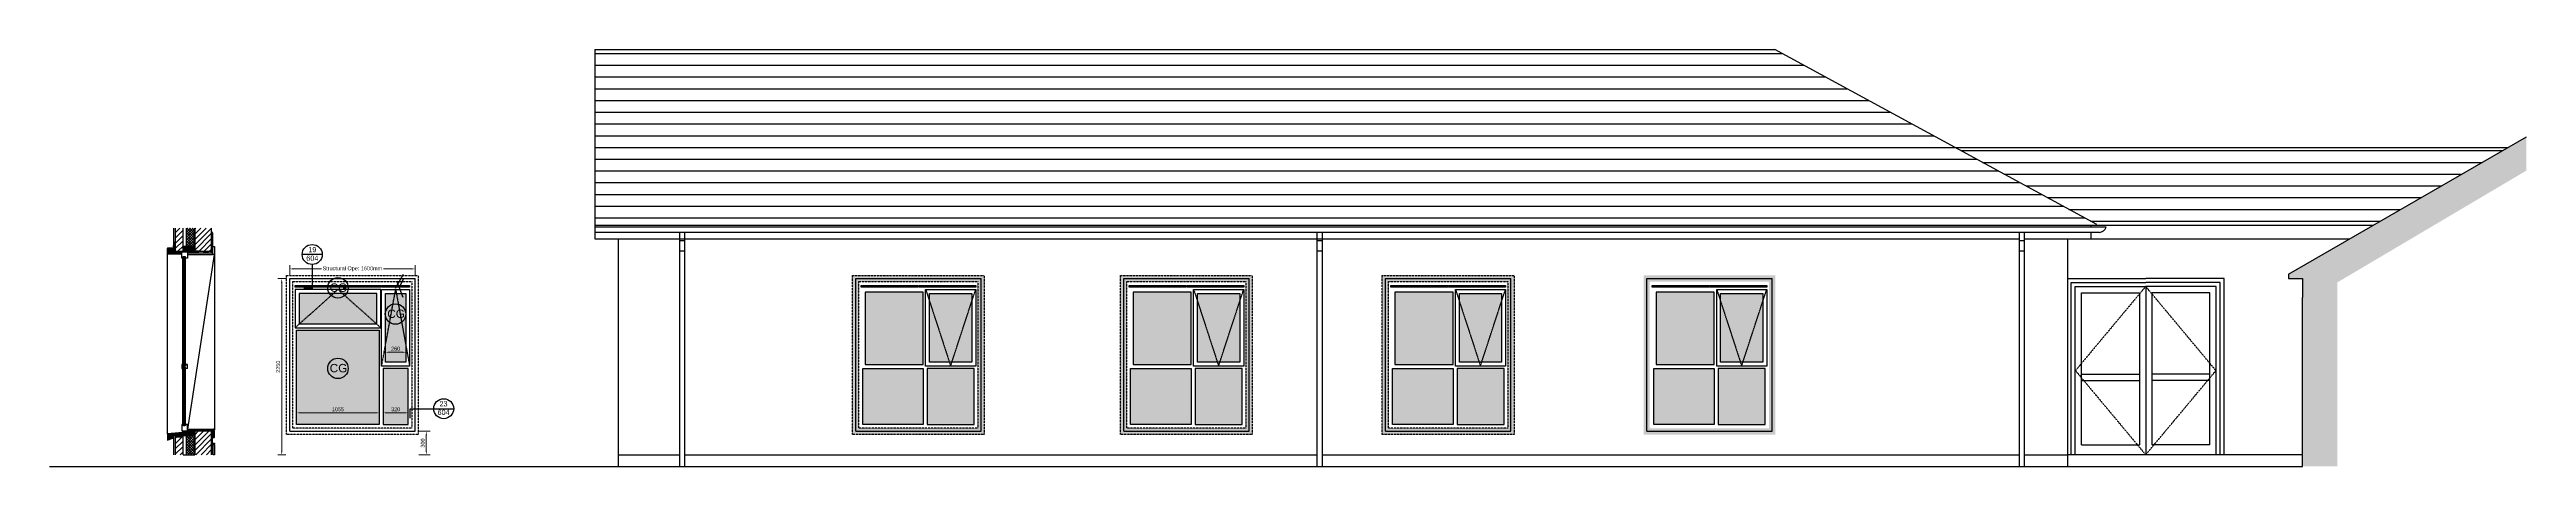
# Model space of a CAD drawing. Header units: inches. Extents: x -48459 to 205009, y 10398 to 54474.
# Drawn here: x 50008 to 81630, y 47824 to 53151 of the extents above; entities that cross this region are included whole.
import ezdxf

# ---------------------------------------------------------------- set-up
doc = ezdxf.new("R2010")
doc.units = ezdxf.units.IN
doc.header["$MEASUREMENT"] = 0
for name, pattern in [('14-08 - Household Unit Master X-ref$0$DASHED2', [9.525, 6.35, -3.175]), ('DASHED', [19.05, 12.7, -6.35]), ('HIDDEN', [4.5, 1.5, -1.5, 1.5])]:
    doc.linetypes.add(name, pattern=pattern)
doc.layers.add('.', color=80, linetype='Continuous', lineweight=18)
for name, color, linetype in [('14-08 - Household Unit Master X-ref$0$AR-ELEV-3', 5, 'Continuous'), ('AR- ROOM NAMES', 3, 'Continuous'), ('AR-backround', 9, 'Continuous'), ('AR-DIM', 8, 'Continuous'), ('AR-DOOR-HATCH', 9, 'Continuous'), ('AR-ELEV-4', 8, 'Continuous'), ('AR-HIDDEN-OVER', 8, 'DASHED'), ('AR-INSUL-RIGID-4', 8, 'Continuous'), ('AR-NEW-WALL', 2, 'Continuous'), ('AR-RAILING', 8, 'Continuous'), ('AR-ROOF-LINE', 8, 'Continuous'), ('AR-RWP', 8, 'Continuous'), ('AR-SECTION', 5, 'Continuous'), ('AR-TEXT-DOORS', 8, 'Continuous'), ('AR-Timber', 5, 'Continuous'), ('AR-WALL-EXLF-2', 2, 'Continuous'), ('AR-Win', 5, 'Continuous'), ('AR-WIND-SILL', 8, 'Continuous'), ('DIMS', 9, 'Continuous'), ('MS-DIM', 8, 'Continuous'), ('QSS ELEVATION 2', 2, 'Continuous'), ('QSS ELEVATION 3', 4, 'Continuous'), ('QSS ELEVATION 4', 8, 'Continuous'), ('QSS MASONRY', 3, 'Continuous')]:
    doc.layers.add(name, color=color, linetype=linetype)
doc.layers.get('AR-DIM').off()
doc.styles.add('Arial', font='arial.ttf')
doc.styles.add('MS_1.200_6.0mm', font='arial.ttf', dxfattribs={"height": 1200})
doc.styles.add('PS_2.5mm', font='arial.ttf', dxfattribs={"height": 2.5})
doc.dimstyles.new('MS_1.20_2.5mm', dxfattribs={"dimtxt": 50, "dimasz": 50, "dimexe": 50, "dimexo": 50, "dimgap": 20, "dimtad": 1, "dimtoh": 1, "dimdec": 0, "dimdsep": 46, "dimtxsty": 'Arial', "dimcen": 50, "dimclrd": 256, "dimclre": 256, "dimclrt": 4, "dimadec": 0, "dimazin": 0, "dimtfac": 1, "dimtdec": 0, "dimtix": 1, "dimtmove": 2, "dimatfit": 2, "dimfxl": 1, "dimlwd": 18, "dimlwe": 18, "dimarcsym": 0})
pattern_1 = [(135, (-168355.75, -14519.145), (-16.8379802, -16.8379802), []), (225, (-168355.75, -14519.145), (16.8379802, -16.8379802), [])]
pattern_2 = [(225, (-168355.75, -14519.145), (33.67596, -33.67596), [])]
pattern_3 = [(45, (-168355.75, -14519.145), (-8.9802561, 8.9802561), []), (135, (-168355.75, -14519.145), (-8.9802561, -8.9802561), [])]

# ---------------------------------------------------------------- blocks, each defined once
blk = doc.blocks.new('*D335')
at = {"layer": 'Defpoints', "color": 0, "transparency": 16777216}
for p in [(53074, 50224), (52972, 47974), (53074, 47974)]:
    blk.add_point(p, dxfattribs=at)
at = {"layer": 'MS-DIM', "lineweight": 18, "transparency": 16777216}
for p, q in [((53024, 50224), (52922, 50224)), ((52972, 50174), (52972, 48024)), ((53024, 47974), (52922, 47974))]:
    blk.add_line(p, q, dxfattribs=at)
at = {"layer": 'MS-DIM', "transparency": 16777216}
for points in [[(52964, 50174), (52981, 50174), (52972, 50224)], [(52964, 48024), (52981, 48024), (52972, 47974)]]:
    blk.add_solid(points, dxfattribs=at)
at = {"layer": 'MS-DIM', "color": 4, "transparency": 16777216, "insert": (52927, 49099), "char_height": 50, "attachment_point": 5, "rotation": 90, "style": 'Arial'}
blk.add_mtext('2250', dxfattribs=at)
blk = doc.blocks.new('*D336')
at = {"layer": 'Defpoints', "color": 0, "transparency": 16777216}
for p in [(54674, 50348), (53074, 50224), (54674, 50224)]:
    blk.add_point(p, dxfattribs=at)
at = {"layer": 'MS-DIM', "lineweight": 18, "transparency": 16777216}
for p, q in [((53074, 50274), (53074, 50398)), ((53124, 50348), (53478, 50348)), ((54624, 50348), (54271, 50348)), ((54674, 50274), (54674, 50398))]:
    blk.add_line(p, q, dxfattribs=at)
at = {"layer": 'MS-DIM', "transparency": 16777216}
for points in [[(53124, 50357), (53124, 50340), (53074, 50348)], [(54624, 50357), (54624, 50340), (54674, 50348)]]:
    blk.add_solid(points, dxfattribs=at)
at = {"layer": 'MS-DIM', "color": 4, "transparency": 16777216, "insert": (53874, 50348), "char_height": 50, "attachment_point": 5, "style": 'Arial'}
blk.add_mtext('Structural Ope: 1600mm', dxfattribs=at)
blk = doc.blocks.new('*D339')
at = {"layer": 'Defpoints', "color": 0, "transparency": 16777216}
for p in [(54674, 48274), (54674, 47974), (54818, 47974)]:
    blk.add_point(p, dxfattribs=at)
at = {"layer": 'MS-DIM', "lineweight": 18, "transparency": 16777216}
for p, q in [((54724, 48274), (54868, 48274)), ((54818, 48224), (54818, 48024)), ((54724, 47974), (54868, 47974))]:
    blk.add_line(p, q, dxfattribs=at)
at = {"layer": 'MS-DIM', "transparency": 16777216}
for points in [[(54810, 48224), (54826, 48224), (54818, 48274)], [(54810, 48024), (54826, 48024), (54818, 47974)]]:
    blk.add_solid(points, dxfattribs=at)
at = {"layer": 'MS-DIM', "color": 4, "transparency": 16777216, "insert": (54773, 48124), "char_height": 50, "attachment_point": 5, "rotation": 90, "style": 'Arial'}
blk.add_mtext('300', dxfattribs=at)
blk = doc.blocks.new('*D341')
at = {"layer": 'Defpoints', "color": 0, "transparency": 16777216}
for p in [(53163, 48624), (53163, 48510), (54218, 48624)]:
    blk.add_point(p, dxfattribs=at)
at = {"layer": 'MS-DIM', "lineweight": 18, "transparency": 16777216}
for p, q in [((53163, 48574), (53163, 48460)), ((54168, 48510), (53213, 48510)), ((54218, 48574), (54218, 48460))]:
    blk.add_line(p, q, dxfattribs=at)
at = {"layer": 'MS-DIM', "transparency": 16777216}
for points in [[(53213, 48518), (53213, 48501), (53163, 48510)], [(54168, 48518), (54168, 48501), (54218, 48510)]]:
    blk.add_solid(points, dxfattribs=at)
at = {"layer": 'MS-DIM', "color": 4, "transparency": 16777216, "insert": (53690, 48555), "char_height": 50, "attachment_point": 5, "style": 'Arial'}
blk.add_mtext('1055', dxfattribs=at)
blk = doc.blocks.new('*D342')
at = {"layer": 'Defpoints', "color": 0, "transparency": 16777216}
for p in [(54297, 49398), (54557, 49398), (54297, 49284)]:
    blk.add_point(p, dxfattribs=at)
at = {"layer": 'MS-DIM', "lineweight": 18, "transparency": 16777216}
for p, q in [((54297, 49348), (54297, 49234)), ((54557, 49348), (54557, 49234)), ((54507, 49284), (54347, 49284))]:
    blk.add_line(p, q, dxfattribs=at)
at = {"layer": 'MS-DIM', "transparency": 16777216}
for points in [[(54347, 49292), (54347, 49275), (54297, 49284)], [(54507, 49292), (54507, 49275), (54557, 49284)]]:
    blk.add_solid(points, dxfattribs=at)
at = {"layer": 'MS-DIM', "color": 4, "transparency": 16777216, "insert": (54427, 49329), "char_height": 50, "attachment_point": 5, "style": 'Arial'}
blk.add_mtext('260', dxfattribs=at)
blk = doc.blocks.new('*D343')
at = {"layer": 'Defpoints', "color": 0, "transparency": 16777216}
for p in [(54267, 48624), (54267, 48510), (54587, 48624)]:
    blk.add_point(p, dxfattribs=at)
at = {"layer": 'MS-DIM', "lineweight": 18, "transparency": 16777216}
for p, q in [((54267, 48574), (54267, 48460)), ((54537, 48510), (54317, 48510)), ((54587, 48574), (54587, 48460))]:
    blk.add_line(p, q, dxfattribs=at)
at = {"layer": 'MS-DIM', "transparency": 16777216}
for points in [[(54317, 48518), (54317, 48501), (54267, 48510)], [(54537, 48518), (54537, 48501), (54587, 48510)]]:
    blk.add_solid(points, dxfattribs=at)
at = {"layer": 'MS-DIM', "color": 4, "transparency": 16777216, "insert": (54427, 48555), "char_height": 50, "attachment_point": 5, "style": 'Arial'}
blk.add_mtext('320', dxfattribs=at)
blk = doc.blocks.new('A$C1839074C')
at = {"linetype": 'Continuous'}
for p, q in [((37, -10), (37, -11)), ((37, -10), (100, -10)), ((37, -11), (67, -11)), ((67, -11), (68, -12)), ((68, -12), (69, -11)), ((69, -11), (71, -12)), ((71, -12), (72, -11)), ((72, -11), (74, -12)), ((74, -12), (75, -11)), ((75, -11), (76, -12)), ((76, -12), (78, -11)), ((78, -11), (79, -12)), ((79, -12), (81, -11)), ((81, -11), (82, -12)), ((81, -25), (81, -24)), ((85, -26), (81, -24)), ((85, -28), (81, -25)), ((82, -12), (84, -11)), ((84, -11), (85, -12)), ((85, -12), (86, -11)), ((98, -26), (85, -26)), ((100, -28), (85, -28)), ((86, -11), (88, -12)), ((88, -12), (89, -11)), ((89, -11), (91, -12)), ((91, -12), (92, -11)), ((92, -11), (93, -12)), ((93, -12), (95, -11)), ((95, -11), (98, -11)), ((98, -11), (98, -26)), ((100, -10), (100, -28))]:
    blk.add_line(p, q, dxfattribs=at)
blk = doc.blocks.new('A$Caa643124')
at = {"layer": '.', "true_color": 0xff0000, "transparency": 33554559}
h = blk.add_hatch(color=1, dxfattribs=at)
h.dxf.hatch_style = 1
h.paths.add_polyline_path([(1682, 2033), (0, 2033), (0, 0), (1682, 0)])
h.paths.add_polyline_path([(80, 1953), (1602, 1953), (1602, 80), (80, 80)], flags=16)
at = {"layer": 'AR-DOOR-HATCH'}
h = blk.add_hatch(color=254, dxfattribs=at)
h.paths.add_polyline_path([(904, 130), (130, 130), (130, 845), (904, 845)])
h.paths.add_polyline_path([(1554, 845), (954, 845), (954, 130), (1554, 130)])
h.paths.add_polyline_path([(1523, 1803), (984, 1803), (984, 925), (1523, 925)])
h.paths.add_polyline_path([(904, 1820), (160, 1820), (160, 895), (904, 895)])
at = {"color": 252, "linetype": '14-08 - Household Unit Master X-ref$0$DASHED2', "ltscale": 0.5}
for points in [[(1683, 0), (0, 0), (0, 2033), (1683, 2033)], [(1602, 80), (80, 80), (80, 1953), (1602, 1953)]]:
    blk.add_lwpolyline(points, close=True, dxfattribs=at)
at = {"layer": 'AR-HIDDEN-OVER', "linetype": 'HIDDEN'}
blk.add_lwpolyline([(934, 1853), (1253, 875), (1573, 1853)], dxfattribs=at)
at = {"layer": 'QSS ELEVATION 2', "color": 4}
for p, q in [((42, 42), (42, 1992)), ((42, 1992), (1641, 1992)), ((1641, 42), (1641, 1992)), ((42, 42), (1641, 42))]:
    blk.add_line(p, q, dxfattribs=at)
at = {"layer": 'QSS ELEVATION 4'}
for points in [[(110, 1903), (836, 1903), (836, 1883), (110, 1883)], [(846, 1903), (1573, 1903), (1573, 1883), (846, 1883)], [(904, 1820), (160, 1820), (160, 895), (904, 895)], [(904, 1820), (160, 1820), (160, 895), (904, 895)], [(1573, 875), (934, 875), (934, 1853), (1573, 1853)], [(1523, 925), (984, 925), (984, 1803), (1523, 1803)], [(904, 130), (130, 130), (130, 845), (904, 845)], [(1554, 845), (954, 845), (954, 130), (1554, 130)]]:
    blk.add_lwpolyline(points, close=True, dxfattribs=at)
blk = doc.blocks.new('A$C0193daba')
at = {"layer": '.', "true_color": 0xffff00, "transparency": 33554559}
h = blk.add_hatch(color=2, dxfattribs=at)
h.dxf.hatch_style = 1
h.paths.add_polyline_path([(1682, 2033), (0, 2033), (0, 0), (1682, 0)])
h.paths.add_polyline_path([(80, 1953), (1602, 1953), (1602, 80), (80, 80)], flags=16)
at = {"layer": 'AR-DOOR-HATCH'}
h = blk.add_hatch(color=254, dxfattribs=at)
h.paths.add_polyline_path([(904, 130), (130, 130), (130, 845), (904, 845)])
h.paths.add_polyline_path([(1554, 845), (954, 845), (954, 130), (1554, 130)])
h.paths.add_polyline_path([(1523, 1803), (984, 1803), (984, 925), (1523, 925)])
h.paths.add_polyline_path([(904, 1820), (160, 1820), (160, 895), (904, 895)])
at = {"color": 252, "linetype": '14-08 - Household Unit Master X-ref$0$DASHED2', "ltscale": 0.5}
for points in [[(1683, 0), (0, 0), (0, 2033), (1683, 2033)], [(1602, 80), (80, 80), (80, 1953), (1602, 1953)]]:
    blk.add_lwpolyline(points, close=True, dxfattribs=at)
at = {"layer": 'AR-HIDDEN-OVER', "linetype": 'HIDDEN'}
blk.add_lwpolyline([(934, 1853), (1253, 875), (1573, 1853)], dxfattribs=at)
at = {"layer": 'QSS ELEVATION 2', "color": 4}
for p, q in [((42, 42), (42, 1992)), ((42, 1992), (1641, 1992)), ((1641, 42), (1641, 1992)), ((42, 42), (1641, 42))]:
    blk.add_line(p, q, dxfattribs=at)
at = {"layer": 'QSS ELEVATION 4'}
for points in [[(110, 1903), (836, 1903), (836, 1883), (110, 1883)], [(846, 1903), (1573, 1903), (1573, 1883), (846, 1883)], [(904, 1820), (160, 1820), (160, 895), (904, 895)], [(904, 1820), (160, 1820), (160, 895), (904, 895)], [(1573, 875), (934, 875), (934, 1853), (1573, 1853)], [(1523, 925), (984, 925), (984, 1803), (1523, 1803)], [(904, 130), (130, 130), (130, 845), (904, 845)], [(1554, 845), (954, 845), (954, 130), (1554, 130)]]:
    blk.add_lwpolyline(points, close=True, dxfattribs=at)
blk = doc.blocks.new('A$C84c2942f')
at = {"layer": '.', "true_color": 0x0000ff, "transparency": 33554559}
h = blk.add_hatch(color=5, dxfattribs=at)
h.dxf.hatch_style = 1
h.paths.add_polyline_path([(1682, 2033), (0, 2033), (0, 0), (1682, 0)])
h.paths.add_polyline_path([(80, 1953), (1602, 1953), (1602, 80), (80, 80)], flags=16)
at = {"layer": 'AR-DOOR-HATCH'}
h = blk.add_hatch(color=254, dxfattribs=at)
h.paths.add_polyline_path([(904, 130), (130, 130), (130, 845), (904, 845)])
h.paths.add_polyline_path([(1554, 845), (954, 845), (954, 130), (1554, 130)])
h.paths.add_polyline_path([(1523, 1803), (984, 1803), (984, 925), (1523, 925)])
h.paths.add_polyline_path([(904, 1820), (160, 1820), (160, 895), (904, 895)])
at = {"color": 252, "linetype": '14-08 - Household Unit Master X-ref$0$DASHED2', "ltscale": 0.5}
for points in [[(1683, 0), (0, 0), (0, 2033), (1683, 2033)], [(1602, 80), (80, 80), (80, 1953), (1602, 1953)]]:
    blk.add_lwpolyline(points, close=True, dxfattribs=at)
at = {"layer": 'AR-HIDDEN-OVER', "linetype": 'HIDDEN'}
blk.add_lwpolyline([(934, 1853), (1253, 875), (1573, 1853)], dxfattribs=at)
at = {"layer": 'QSS ELEVATION 2', "color": 4}
for p, q in [((42, 42), (42, 1992)), ((42, 1992), (1641, 1992)), ((1641, 42), (1641, 1992)), ((42, 42), (1641, 42))]:
    blk.add_line(p, q, dxfattribs=at)
at = {"layer": 'QSS ELEVATION 4'}
for points in [[(110, 1903), (836, 1903), (836, 1883), (110, 1883)], [(846, 1903), (1573, 1903), (1573, 1883), (846, 1883)], [(904, 1820), (160, 1820), (160, 895), (904, 895)], [(904, 1820), (160, 1820), (160, 895), (904, 895)], [(1573, 875), (934, 875), (934, 1853), (1573, 1853)], [(1523, 925), (984, 925), (984, 1803), (1523, 1803)], [(904, 130), (130, 130), (130, 845), (904, 845)], [(1554, 845), (954, 845), (954, 130), (1554, 130)]]:
    blk.add_lwpolyline(points, close=True, dxfattribs=at)
blk = doc.blocks.new('GREEN OUTLINE WINDOW')
at = {"layer": '.', "true_color": 0x00ff00, "transparency": 33554559}
h = blk.add_hatch(color=3, dxfattribs=at)
h.dxf.hatch_style = 1
h.paths.add_polyline_path([(1682, 2033), (0, 2033), (0, 0), (1682, 0)])
h.paths.add_polyline_path([(80, 1953), (1602, 1953), (1602, 80), (80, 80)], flags=16)
at = {"layer": 'AR-DOOR-HATCH'}
h = blk.add_hatch(color=254, dxfattribs=at)
h.paths.add_polyline_path([(904, 130), (130, 130), (130, 845), (904, 845)])
h.paths.add_polyline_path([(1554, 845), (954, 845), (954, 130), (1554, 130)])
h.paths.add_polyline_path([(1523, 1803), (984, 1803), (984, 925), (1523, 925)])
h.paths.add_polyline_path([(904, 1820), (160, 1820), (160, 895), (904, 895)])
at = {"color": 252, "linetype": '14-08 - Household Unit Master X-ref$0$DASHED2', "ltscale": 0.5}
for points in [[(1683, 0), (0, 0), (0, 2033), (1683, 2033)], [(1602, 80), (80, 80), (80, 1953), (1602, 1953)]]:
    blk.add_lwpolyline(points, close=True, dxfattribs=at)
at = {"layer": 'AR-HIDDEN-OVER', "linetype": 'HIDDEN'}
blk.add_lwpolyline([(934, 1853), (1253, 875), (1573, 1853)], dxfattribs=at)
at = {"layer": 'QSS ELEVATION 2', "color": 4}
for p, q in [((42, 42), (42, 1992)), ((42, 1992), (1641, 1992)), ((1641, 42), (1641, 1992)), ((42, 42), (1641, 42))]:
    blk.add_line(p, q, dxfattribs=at)
at = {"layer": 'QSS ELEVATION 4'}
for points in [[(110, 1903), (836, 1903), (836, 1883), (110, 1883)], [(846, 1903), (1573, 1903), (1573, 1883), (846, 1883)], [(904, 1820), (160, 1820), (160, 895), (904, 895)], [(904, 1820), (160, 1820), (160, 895), (904, 895)], [(1573, 875), (934, 875), (934, 1853), (1573, 1853)], [(1523, 925), (984, 925), (984, 1803), (1523, 1803)], [(904, 130), (130, 130), (130, 845), (904, 845)], [(1554, 845), (954, 845), (954, 130), (1554, 130)]]:
    blk.add_lwpolyline(points, close=True, dxfattribs=at)

msp = doc.modelspace()

# ---------------------------------------------------------------- hatches: boundary and pattern name
at = {"layer": '.', "transparency": 33554559}
h = msp.add_hatch(dxfattribs=at)
h.set_pattern_fill('ANSI36', color=254, scale=300, angle=90)
h.paths.add_polyline_path([(81629.7, 51604.6), (81629.7, 52036.7), (78591.7, 50282.7), (78591.7, 50224.2), (78768.9, 50224.2), (78768.9, 49984.2), (78768.9, 49984.2), (78768.9, 47824.2), (79213.3, 47824.2), (79213.3, 50174.3)])
at = {"layer": 'AR-backround', "transparency": 33554687}
h = msp.add_hatch(dxfattribs=at)
h.set_pattern_fill('ANSI31', color=256, scale=1200, angle=135)
h.set_pattern_definition([(180, (39884.3, -57491.39), (-1e-14, -150), [])])
h.paths.add_polyline_path([(74334.3, 51900.3), (76161, 50904.9), (79669.4, 50904.9), (81393.6, 51900.3)])
at = {"layer": 'AR-DOOR-HATCH'}
h = msp.add_hatch(dxfattribs=at)
h.set_pattern_fill('ANSI31', color=252, scale=15, angle=180)
h.set_pattern_definition(pattern_2)
h.paths.add_polyline_path([(52077.8, 50868.3), (51862.8, 50868.3), (51862.8, 50574.2), (52077.8, 50574.2)])
h.paths.add_polyline_path([(51712.8, 50868.3), (51612.8, 50868.3), (51612.8, 50690.7), (51612.8, 50690.7), (51612.8, 50624.7), (51612.8, 50574.2), (51712.8, 50574.2)])
h = msp.add_hatch(color=254, dxfattribs=at)
h.paths.add_polyline_path([(54217.9, 48362.7), (53162.9, 48362.7), (53162.9, 49566.5), (54217.9, 49566.5)])
h.paths.add_polyline_path([(54586.6, 49077.2), (54267.9, 49077.2), (54267.9, 48362.7), (54586.6, 48362.7)])
h.paths.add_polyline_path([(54555.6, 50035.7), (54297.9, 50035.7), (54297.9, 49157.2), (54555.6, 49157.2)])
h.paths.add_polyline_path([(54187.9, 50035.7), (53192.9, 50035.7), (53192.9, 49646.5), (54187.9, 49646.5)])
h = msp.add_hatch(dxfattribs=at)
h.set_pattern_fill('ANSI31', color=252, scale=15, angle=180)
h.set_pattern_definition(pattern_2)
h.paths.add_polyline_path([(52077.8, 48274.2), (51862.8, 48274.2), (51862.8, 47974.2), (52077.8, 47974.2)])
h.paths.add_polyline_path([(51712.8, 48199.2), (51612.8, 48199.2), (51612.8, 47974.2), (51712.8, 47974.2)])
at = {"layer": 'AR-ELEV-4'}
h = msp.add_hatch(dxfattribs=at)
h.set_pattern_fill('ANSI31', color=9, scale=1200, angle=135, style=0)
h.paths.add_polyline_path([(56968.9, 50904.9), (76097.4, 50904.9), (76097.4, 50929.1), (76115.4, 50929.1), (76116.2, 50930.7), (72036.2, 53150.9), (56968.9, 53150.9)])
at = {"layer": 'AR-INSUL-RIGID-4'}
h = msp.add_hatch(dxfattribs=at)
h.set_pattern_fill('ANSI37', color=256, scale=4, angle=360, style=0)
h.set_pattern_definition(pattern_3)
h.paths.add_polyline_path([(51688, 50572.6), (51611.8, 50572.6), (51611.6, 50618), (51517.8, 50614), (51514.8, 50610.7), (51514.8, 50537.3), (51688, 50537.3)])
h = msp.add_hatch(dxfattribs=at)
h.set_pattern_fill('ANSI37', color=256, scale=4, angle=360, style=0)
h.set_pattern_definition(pattern_3)
h.paths.add_polyline_path([(51719.8, 50632.2), (51719.8, 50574.2), (51850.8, 50574.2), (51850.8, 50632.2)])
h = msp.add_hatch(dxfattribs=at)
h.set_pattern_fill('ANSI37', color=256, scale=7.5, angle=90, style=0)
h.set_pattern_definition(pattern_1)
h.paths.add_polyline_path([(51861.3, 50868.3), (51751.3, 50868.3), (51751.3, 50634.2), (51861.3, 50634.2)])
h = msp.add_hatch(dxfattribs=at)
h.set_pattern_fill('ANSI37', color=256, scale=4, angle=360, style=0)
h.set_pattern_definition(pattern_3)
h.paths.add_polyline_path([(51588.6, 48215.9), (51588.6, 48224.6), (51520.1, 48224.6), (51520.1, 48171), (51524.4, 48173), (51584.9, 48188.4, 0.3431968), (51588.6, 48193.2)])
h.paths.add_polyline_path([(51708.8, 48255.1), (51516.3, 48239.2), (51516.3, 48226.6), (51518.1, 48226.6), (51708.8, 48226.6)])
h = msp.add_hatch(dxfattribs=at)
h.set_pattern_fill('ANSI37', color=256, scale=4, angle=360, style=0)
h.set_pattern_definition(pattern_3)
h.paths.add_polyline_path([(51719.8, 48218.3), (51719.8, 48276.3), (51850.8, 48276.3), (51850.8, 48218.3)])
h = msp.add_hatch(dxfattribs=at)
h.set_pattern_fill('ANSI37', color=256, scale=7.5, angle=90, style=0)
h.set_pattern_definition(pattern_1)
h.paths.add_polyline_path([(51861.3, 48210.7), (51751.3, 48210.7), (51751.3, 47974.2), (51861.3, 47974.2)])

# ---------------------------------------------------------------- linework, layer by layer
at = {"color": 252, "linetype": '14-08 - Household Unit Master X-ref$0$DASHED2', "ltscale": 0.5}
for points in [[(54715.6, 48232.7), (53032.9, 48232.7), (53032.9, 50265.7), (54715.6, 50265.7)], [(54635.3, 48312.9), (53113.1, 48312.9), (53113.1, 50185.5), (54635.3, 50185.5)]]:
    msp.add_lwpolyline(points, close=True, dxfattribs=at)
at = {"linetype": '14-08 - Household Unit Master X-ref$0$DASHED2'}
for points in [[(53142.9, 49596.5), (53690.4, 50085.7), (54237.9, 49596.5)], [(54247.9, 49107.2), (54426.7, 50085.7), (54605.6, 49107.2)]]:
    msp.add_lwpolyline(points, dxfattribs=at)
at = {"layer": '14-08 - Household Unit Master X-ref$0$AR-ELEV-3', "linetype": 'Continuous', "ltscale": 10}
for points in [[(51711.9, 50567.3), (51770.3, 50567.3), (51770.3, 50555.8), (51770.3, 50555.8), (51770.3, 50523.3), (51770.3, 50485.8), (51742, 50485.8), (51742, 50501.5), (51709, 50501.5), (51709, 50485.8), (51696.2, 50485.8), (51696.2, 50523.3), (51696.2, 50567.3), (51711.9, 50567.3)], [(51770.3, 49077.2), (51770.3, 49077.2), (51770.3, 49077.2), (51770.3, 49077.2), (51770.3, 49077.2), (51770.3, 49127.2), (51742, 49127.2), (51742, 49111.5), (51709, 49111.5), (51709, 49127.2), (51696.2, 49127.2), (51696.2, 49077.2), (51696.2, 49077.2), (51708.9, 49077.2)], [(51770.3, 49077.2), (51742, 49077.2), (51742, 49092.9), (51709, 49092.9), (51709, 49077.2), (51696.2, 49077.2)], [(51708.9, 48280.3), (51770.3, 48280.3), (51770.3, 48291.7), (51770.3, 48291.7), (51770.3, 48324.2), (51770.3, 48361.7), (51742, 48361.7), (51742, 48346), (51709, 48346), (51709, 48361.7), (51696.2, 48361.7), (51696.2, 48324.2), (51696.2, 48280.3), (51708.9, 48280.3)]]:
    msp.add_lwpolyline(points, dxfattribs=at)
at = {"layer": 'AR- ROOM NAMES', "linetype": 'Continuous', "ltscale": 10}
msp.add_line((51712.8, 47974.2), (51862.8, 47974.2), dxfattribs=at)
at = {"layer": 'AR-backround'}
for p, q in [((76068.9, 50904.9), (79669.4, 50904.9)), ((76068.9, 50733.3), (79369.4, 50733.3))]:
    msp.add_line(p, q, dxfattribs=at)
at = {"layer": 'AR-backround', "color": 254, "true_color": 0xcccccc}
for p, q in [((75768.9, 50224.2), (76768.9, 50224.2)), ((75818.9, 50174.2), (76768.9, 50174.2)), ((75818.9, 47974.2), (75818.9, 50174.2)), ((75868.9, 50124.2), (76768.9, 50124.2)), ((75868.9, 47974.2), (75868.9, 50124.2)), ((75948.9, 50044.2), (76688.9, 50044.2)), ((75948.9, 48099.2), (75948.9, 50044.2)), ((76688.9, 50044.2), (76688.9, 48099.2)), ((77768.9, 50224.2), (76768.9, 50224.2)), ((77718.9, 50174.2), (76768.9, 50174.2)), ((76768.9, 50124.2), (76768.9, 47974.2)), ((77668.9, 50124.2), (76768.9, 50124.2)), ((76768.9, 50124.2), (76768.9, 47974.2)), ((77588.9, 50044.2), (76848.9, 50044.2)), ((76848.9, 50044.2), (76848.9, 48099.2)), ((77588.9, 48099.2), (77588.9, 50044.2)), ((77668.9, 47974.2), (77668.9, 50124.2)), ((77718.9, 47974.2), (77718.9, 50174.2)), ((77768.9, 47974.2), (77768.9, 50224.2)), ((75948.9, 49004.2), (76685.7, 49004.2)), ((75948.9, 48924.2), (76685.7, 48924.2)), ((77588.9, 49004.2), (76852, 49004.2)), ((77588.9, 48924.2), (76852, 48924.2)), ((75948.9, 48099.2), (76688.9, 48099.2)), ((77588.9, 48099.2), (76848.9, 48099.2))]:
    msp.add_line(p, q, dxfattribs=at)
at = {"layer": 'AR-backround'}
msp.add_lwpolyline([(74334.3, 51900.3), (81393.6, 51900.3)], dxfattribs=at)
at = {"layer": 'AR-backround', "color": 254, "linetype": 'HIDDEN', "true_color": 0xcccccc}
msp.add_lwpolyline([(76768.9, 50124.2), (75872, 49049.2), (76768.9, 47974.2), (77665.7, 49049.2), (76768.9, 50124.2)], dxfattribs=at)
at = {"layer": 'AR-INSUL-RIGID-4'}
for p, q in [((51513, 50540.5), (51513, 50610.7)), ((51514.8, 50540.5), (51514.8, 50610.7)), ((51518, 50615.7), (51606, 50619.7)), ((51518, 50613.9), (51606, 50617.9)), ((51611, 50624.7), (51611, 50690.7)), ((51611, 50690.7), (51612.8, 50690.7)), ((51612.8, 50624.7), (51612.8, 50690.7)), ((51852.8, 50634.2), (51717.8, 50634.2)), ((51717.8, 50634.2), (51717.8, 50574.2)), ((51850.8, 50632.2), (51719.8, 50632.2)), ((51719.8, 50632.2), (51719.8, 50574.2)), ((51850.8, 50574.2), (51850.8, 50632.2)), ((51852.8, 50574.2), (51852.8, 50634.2)), ((52077.8, 50636.2), (52089.8, 50611.2)), ((52077.8, 50611.2), (52089.8, 50636.2)), ((51684.8, 50537.3), (51518, 50537.3)), ((51684.8, 50535.5), (51518, 50535.5)), ((51688, 50565.6), (51688, 50540.5)), ((51689.8, 50565.6), (51689.8, 50540.5)), ((51714.7, 50572.4), (51694.8, 50572.4)), ((51714.7, 50570.6), (51694.8, 50570.6)), ((51714.7, 50570.6), (51714.7, 50572.4)), ((51866.5, 50555), (51904.5, 50567)), ((51866.5, 50567), (51904.5, 50555)), ((51979.7, 50555), (52029.7, 50571)), ((51979.7, 50571), (52029.7, 50555)), ((52077.8, 50581.2), (52089.8, 50556.2)), ((52077.8, 50556.2), (52089.8, 50581.2)), ((51852.8, 48216.3), (51717.8, 48216.3)), ((51850.8, 48218.3), (51719.8, 48218.3)), ((51850.8, 48276.3), (51850.8, 48218.3)), ((51852.8, 48276.3), (51852.8, 48216.3))]:
    msp.add_line(p, q, dxfattribs=at)
for points in [[(51910.3, 50574.2), (51717.8, 50574.2), (51717.8, 50570.7), (51910.3, 50570.7)], [(51717.8, 50499.8), (51733.8, 50499.8), (51733.8, 50496.1), (51732.3, 50497.6), (51719.3, 50497.6), (51717.8, 50496.1)], [(51717.8, 49113.2), (51733.8, 49113.2), (51733.8, 49117), (51732.3, 49115.5), (51719.3, 49115.5), (51717.8, 49117)], [(51717.8, 49091.2), (51733.8, 49091.2), (51733.8, 49087.5), (51732.3, 49089), (51719.3, 49089), (51717.8, 49087.5)], [(51717.8, 48347.7), (51733.8, 48347.7), (51733.8, 48351.4), (51732.3, 48349.9), (51719.3, 48349.9), (51717.8, 48351.4)], [(51910.3, 48276.3), (51717.8, 48276.3), (51717.8, 48279.8), (51910.3, 48279.8)]]:
    msp.add_lwpolyline(points, close=True, dxfattribs=at)
for centre, radius, start, end in [((51518, 50610.7), 5, 90, 180), ((51518, 50610.7), 3.2, 90, 180), ((51544.1, 50625.2), 50.5, 353.04181, 6.83629), ((51606, 50624.7), 5, 270, 0), ((51606, 50624.7), 6.8, 270, 0), ((51518, 50540.5), 5, 180, 270), ((51518, 50540.5), 3.2, 180, 270), ((51684.8, 50540.5), 5, 270, 0), ((51684.8, 50540.5), 3.2, 270, 0), ((51694.8, 50565.6), 6.8, 90, 180), ((51694.8, 50565.6), 5, 90, 180)]:
    msp.add_arc(centre, radius, start, end, dxfattribs=at)
at = {"layer": 'AR-NEW-WALL'}
for p, q in [((57268.9, 50733.3), (57268.9, 47824.2)), ((75768.9, 50733.3), (75768.9, 47824.2))]:
    msp.add_line(p, q, dxfattribs=at)
at = {"layer": 'AR-RAILING'}
msp.add_line((78768.9, 47974.2), (75768.9, 47974.2), dxfattribs=at)
msp.add_lwpolyline([(78591.7, 50282.7), (78591.7, 50224.2), (78768.9, 50224.2), (78768.9, 49984.2)], dxfattribs=at)
at = {"layer": 'AR-ROOF-LINE'}
for p, q in [((56968.9, 53150.9), (72036.2, 53150.9)), ((56968.9, 53150.9), (56968.9, 50733.3)), ((76146.1, 50914.4), (72036.2, 53150.9)), ((56968.9, 50904.9), (76068.9, 50904.9)), ((56968.9, 50733.3), (75153.6, 50733.3)), ((75218.6, 50733.3), (76068.9, 50733.3)), ((76068.9, 50904.9), (76068.9, 50883.2)), ((76068.9, 50814.5), (76068.9, 50733.3)), ((50008.1, 47824.2), (78768.9, 47824.2)), ((57268.9, 47974.2), (58050.3, 47974.2)), ((58115.3, 47974.2), (66188.2, 47974.2)), ((66253.2, 47974.2), (75153.6, 47974.2)), ((75218.6, 47974.2), (75768.9, 47974.2))]:
    msp.add_line(p, q, dxfattribs=at)
at = {"layer": 'AR-RWP'}
for p, q in [((76263.7, 50883.2), (56968.9, 50883.2)), ((76177.1, 50814.5), (56968.9, 50814.5)), ((58050.3, 50814.5), (58050.3, 47824.2)), ((58050.3, 50712.1), (58115.3, 50712.1)), ((58115.3, 50814.5), (58115.3, 47824.2)), ((66188.2, 50814.5), (66188.2, 47824.2)), ((66188.2, 50712.1), (66253.2, 50712.1)), ((66253.2, 50814.5), (66253.2, 47824.2)), ((75153.6, 50814.5), (75153.6, 47824.2)), ((75153.6, 50712.1), (75218.6, 50712.1)), ((75218.6, 50814.5), (75218.6, 47824.2)), ((58050.3, 50578.4), (58115.3, 50578.4)), ((66188.2, 50578.4), (66253.2, 50578.4)), ((75153.6, 50578.4), (75218.6, 50578.4))]:
    msp.add_line(p, q, dxfattribs=at)
msp.add_arc((76174.6, 50906.6), 92.2, 271.56987, 345.30681, dxfattribs=at)
at = {"layer": 'AR-SECTION'}
for p, q in [((78591.7, 50282.7), (81629.7, 52036.7)), ((78768.9, 47824.2), (78768.9, 49984.2))]:
    msp.add_line(p, q, dxfattribs=at)
at = {"layer": 'AR-TEXT-DOORS'}
for centre in [(53690.4, 50106.1), (54425.3, 49771.5), (53690.4, 49077.2)]:
    msp.add_circle(centre, 130.5, dxfattribs=at)
at = {"layer": 'AR-Timber', "color": 8}
for p, q in [((52077.8, 48082), (52093.6, 48057)), ((52077.8, 48057), (52093.6, 48082)), ((52077.8, 48012.2), (52093.6, 47987.2)), ((52077.8, 47987.2), (52093.6, 48012.2))]:
    msp.add_line(p, q, dxfattribs=at)
at = {"layer": 'AR-Timber', "color": 4}
for points in [[(52077.8, 50636.2), (52089.8, 50636.2), (52089.8, 50611.2), (52077.8, 50611.2)], [(52077.8, 50581.2), (52089.8, 50581.2), (52089.8, 50556.2), (52077.8, 50556.2)]]:
    msp.add_lwpolyline(points, close=True, dxfattribs=at)
at = {"layer": 'AR-WALL-EXLF-2'}
for points in [[(51612.8, 50868.3), (51612.8, 50574.2), (51712.8, 50574.2), (51712.8, 50868.3)], [(51862.8, 50868.3), (51862.8, 50574.2), (52077.8, 50574.2), (52077.8, 50868.3)], [(51712.8, 47974.2), (51712.8, 48199.2), (51612.8, 48199.2), (51612.8, 47974.2)], [(52077.8, 47974.2), (52077.8, 48274.2), (51862.8, 48274.2), (51862.8, 47974.2)]]:
    msp.add_lwpolyline(points, dxfattribs=at)
at = {"layer": 'AR-Win', "color": 8}
msp.add_lwpolyline([(51593.4, 47974.2), (51593.3, 48216.1)], dxfattribs=at)
at = {"layer": 'MS-DIM'}
for centre in [(53361.6, 50532.2), (55040, 48562.7)]:
    msp.add_circle(centre, 127.8, dxfattribs=at)
at = {"layer": 'QSS ELEVATION 2', "color": 4}
for p, q in [((53074.4, 48274.2), (53074.4, 50224.2)), ((53074.4, 50224.2), (54674.1, 50224.2)), ((54674.1, 48274.2), (54674.1, 50224.2)), ((53074.4, 48274.2), (54674.1, 48274.2))]:
    msp.add_line(p, q, dxfattribs=at)
at = {"layer": 'QSS ELEVATION 3'}
for points in [[(53489.4, 50532.2), (53233.7, 50532.2)], [(53361.6, 50404.3), (53361.6, 50099.6), (53252.6, 50099.6)], [(54612.5, 48442), (54612.5, 48562.7), (55167.8, 48562.7)]]:
    msp.add_lwpolyline(points, dxfattribs=at)
at = {"layer": 'QSS ELEVATION 4'}
for p, q in [((51593, 50642.5), (51592.9, 50868.3)), ((54523.8, 50276.7), (54421.5, 50099.5)), ((54523.8, 49983.4), (54442.9, 50193.3)), ((54523.8, 50212.3), (54483.3, 50142.3)), ((51524.4, 48173), (51584.9, 48188.4)), ((51524.4, 48173), (51524.9, 48171.1)), ((51524.9, 48171.1), (51585.4, 48186.5)), ((51588.6, 48193.2), (51588.6, 48215.9)), ((51590.6, 48193.2, 0), (51590.6, 48215.9, 0)), ((51687.5, 48220.9), (51593.6, 48220.9)), ((51687.5, 48218.9), (51593.6, 48218.9)), ((51612.8, 48201.1), (51712.8, 48217.1)), ((51612.8, 48217.1), (51712.8, 48201.1)), ((51687.5, 48220.9), (51687.5, 48218.9)), ((51717.8, 48216.3), (51717.8, 48276.3)), ((51719.8, 48218.3), (51719.8, 48276.3))]:
    msp.add_line(p, q, dxfattribs=at)
at = {"layer": 'QSS ELEVATION 4', "color": 4}
for p, q in [((51771.4, 50554.2), (52089.8, 50554.2)), ((51771.4, 50554.2), (51771.4, 50532.2)), ((51771.4, 50532.2), (52089.8, 50532.2)), ((52089.8, 50554.2), (52089.8, 50532.2)), ((51774.4, 48302.3), (52101.8, 48302.3)), ((51774.4, 48302.3), (51774.4, 48280.3)), ((52105.8, 48280.3), (51774.4, 48280.3)), ((52105.8, 48280.3), (52113.6, 48288))]:
    msp.add_line(p, q, dxfattribs=at)
at = {"layer": 'QSS ELEVATION 4'}
for points in [[(51751.3, 50868.3), (51751.3, 50634.2), (51861.3, 50634.2), (51861.3, 50868.3)], [(51513.3, 48242.4), (51513, 50540.5)], [(51774.4, 48302.3), (52113.8, 50532.2)], [(52113.8, 50532.2), (52113.6, 48288)], [(51710.8, 48224.6), (51710.8, 48258.9), (51708.8, 48258.9), (51708.8, 48226.6), (51518.1, 48226.6), (51518.1, 48171), (51520.1, 48171), (51520.1, 48224.6), (51710.8, 48224.6)], [(51861.3, 47974.2), (51861.3, 48210.7), (51751.3, 48210.7), (51751.3, 47974.2)], [(51774.4, 48302.3), (51770.3, 48302.3)]]:
    msp.add_lwpolyline(points, dxfattribs=at)
at = {"layer": 'QSS ELEVATION 4', "color": 4}
for points in [[(52113.8, 50636.2), (52113.8, 50532.2), (52091.8, 50532.2), (52091.8, 50636.2)], [(51866.5, 50567), (51904.5, 50567), (51904.5, 50555), (51866.5, 50555)], [(51979.7, 50571), (52029.7, 50571), (52029.7, 50555), (51979.7, 50555)], [(51612.8, 48201.1), (51712.8, 48201.1), (51712.8, 48217.1), (51612.8, 48217.1)], [(52077.8, 48082), (52077.8, 48057), (52093.6, 48057), (52093.6, 48082)], [(52095.6, 47974), (52095.6, 48124), (52115.6, 48124), (52115.6, 48109), (52109.6, 48109), (52109.6, 48097), (52115.6, 48097), (52115.6, 47974)], [(52077.8, 48012.2), (52077.8, 47987.2), (52093.6, 47987.2), (52093.6, 48012.2)]]:
    msp.add_lwpolyline(points, close=True, dxfattribs=at)
for points in [[(51717.8, 50499.8), (51711.8, 50499.8)], [(51711.8, 49113.2), (51711.8, 50499.8)], [(51717.8, 50499.8), (51717.8, 49113.2)], [(51739.8, 50499.8), (51733.8, 50499.8)], [(51733.8, 49113.2), (51733.8, 50499.8)], [(51739.8, 50499.8), (51739.8, 49113.2)], [(51717.8, 49113.2), (51711.8, 49113.2)], [(51717.8, 49091.2), (51717.8, 48347.7), (51711.8, 48347.7), (51711.8, 49091.2)], [(51717.8, 49091.2), (51711.8, 49091.2)], [(51739.8, 49113.2), (51733.8, 49113.2)], [(51739.8, 49091.2), (51739.8, 48347.7), (51733.8, 48347.7), (51733.8, 49091.2)], [(51739.8, 49091.2), (51733.8, 49091.2)], [(51513.3, 48242.4), (51513.3, 48162.4), (51545.7, 48172), (51543.9, 48174.3), (51516.3, 48167.3), (51516.3, 48239.2), (51708.8, 48255.1), (51708.8, 48272), (51705.4, 48272), (51705.4, 48272), (51705.8, 48259.1), (51705.8, 48257.9), (51513.3, 48242.4)], [(52113.6, 48270), (52105.6, 48278), (52091.6, 48278), (52091.6, 48196), (52113.6, 48196), (52113.6, 48270)]]:
    msp.add_lwpolyline(points, dxfattribs=at)
at = {"layer": 'QSS ELEVATION 4'}
for points in [[(53142.9, 50135.7), (54237.9, 50135.7), (54237.9, 50115.7), (53142.9, 50115.7)], [(54237.9, 50085.7), (53142.9, 50085.7), (53142.9, 49596.5), (54237.9, 49596.5)], [(54187.9, 50035.7), (53192.9, 50035.7), (53192.9, 49646.5), (54187.9, 49646.5)], [(54247.9, 50135.7), (54605.6, 50135.7), (54605.6, 50115.7), (54247.9, 50115.7)], [(54605.6, 49107.2), (54247.9, 49107.2), (54247.9, 50085.7), (54605.6, 50085.7)], [(54555.6, 49157.2), (54297.9, 49157.2), (54297.9, 50035.7), (54555.6, 50035.7)], [(54217.9, 48362.7), (53162.9, 48362.7), (53162.9, 49566.5), (54217.9, 49566.5)], [(54586.6, 49077.2), (54267.9, 49077.2), (54267.9, 48362.7), (54586.6, 48362.7)]]:
    msp.add_lwpolyline(points, close=True, dxfattribs=at)
for centre, radius, start, end in [((51583.6, 48193.2), 5, 284.25669, 0.02492), ((51583.6, 48193.2), 7, 284.25669, 0.02492), ((51593.6, 48215.9, 0), 5, 90, 180.02492), ((51593.6, 48215.9, 0), 3, 90, 180.02492)]:
    msp.add_arc(centre, radius, start, end, dxfattribs=at)
at = {"layer": 'QSS ELEVATION 4', "color": 4}
msp.add_arc((52101.8, 48290.3), 12, 349.41578, 90, dxfattribs=at)
at = {"layer": 'QSS MASONRY', "color": 8}
for p, q in [((52092.8, 50806), (52077.8, 50827.7)), ((52092.8, 50554.2), (52092.8, 50806)), ((52089.6, 48082), (52089.6, 48272)), ((52089.5, 48012.2), (52089.6, 48057))]:
    msp.add_line(p, q, dxfattribs=at)

# ---------------------------------------------------------------- block references
at = {"layer": 'AR-DIM'}
msp.add_blockref('GREEN OUTLINE WINDOW', (70357.7, 48232.7), dxfattribs=at)
at = {"layer": 'AR-INSUL-RIGID-4', "rotation": 270}
msp.add_blockref('A$C1839074C', (51620.5, 50731.2), dxfattribs=at)
at = {"layer": 'AR-WIND-SILL'}
for name, p in [('A$Caa643124', (60259.1, 48232.7)), ('A$C0193daba', (63680.2, 48232.7)), ('A$C84c2942f', (67022.7, 48232.7))]:
    msp.add_blockref(name, p, dxfattribs=at)

# ---------------------------------------------------------------- texts
at = {"layer": 'AR-TEXT-DOORS', "char_height": 107.35, "width": 502.397, "attachment_point": 1, "style": 'MS_1.200_6.0mm'}
for insert in [(53584.8, 50163.2), (54319.8, 49828.6), (53584.8, 49134.3)]:
    msp.add_mtext('CG', dxfattribs=dict(at, insert=insert))
at = {"layer": 'DIMS', "char_height": 66, "width": 89.798, "style": 'PS_2.5mm'}
for s, insert, attachment_point in [('19', (53312.2, 50627.7), 1), ('604', (53286.4, 50518.4), 1), ('604', (55115.1, 48548.9), 3), ('23', (55089.4, 48658.2), 3)]:
    msp.add_mtext(s, dxfattribs=dict(at, insert=insert, attachment_point=attachment_point))

# ---------------------------------------------------------------- dimensions: what is measured, and where the dimension line sits
at = {"layer": 'MS-DIM'}
dim = msp.add_linear_dim(base=(54674.1, 50348.5), p1=(53074.4, 50224.2), p2=(54674.1, 50224.2), text='Structural Ope: <>mm', dimstyle='MS_1.20_2.5mm', dxfattribs=at)
dim.commit()
dim.dimension.update_dxf_attribs({"geometry": '*D336', "text_midpoint": (53874.2, 50348.5), "dimtype": 160})
for base, p1, p2, picture, middle in [((52972.3, 47974.2), (53074.4, 50224.2), (53074.4, 47974.2), '*D335', (52926.7, 49099.2)), ((54818.1, 47974.2), (54674.1, 48274.2), (54674.1, 47974.2), '*D339', (54772.5, 48124.2))]:
    dim = msp.add_linear_dim(base=base, p1=p1, p2=p2, angle=90, dimstyle='MS_1.20_2.5mm', dxfattribs=at)
    dim.commit()
    dim.dimension.update_dxf_attribs({"geometry": picture, "text_midpoint": middle})
for base, p1, p2, picture, middle in [((54296.9, 49283.7), (54556.6, 49397.8), (54296.9, 49397.8), '*D342', (54426.7, 49329.2)), ((53162.9, 48509.7), (54217.9, 48623.8), (53162.9, 48623.8), '*D341', (53690.4, 48555.2)), ((54266.9, 48509.7), (54586.6, 48623.8), (54266.9, 48623.8), '*D343', (54426.7, 48555.2))]:
    dim = msp.add_linear_dim(base=base, p1=p1, p2=p2, dimstyle='MS_1.20_2.5mm', dxfattribs=at)
    dim.commit()
    dim.dimension.update_dxf_attribs({"geometry": picture, "text_midpoint": middle})

doc.saveas('drawing.dxf')
